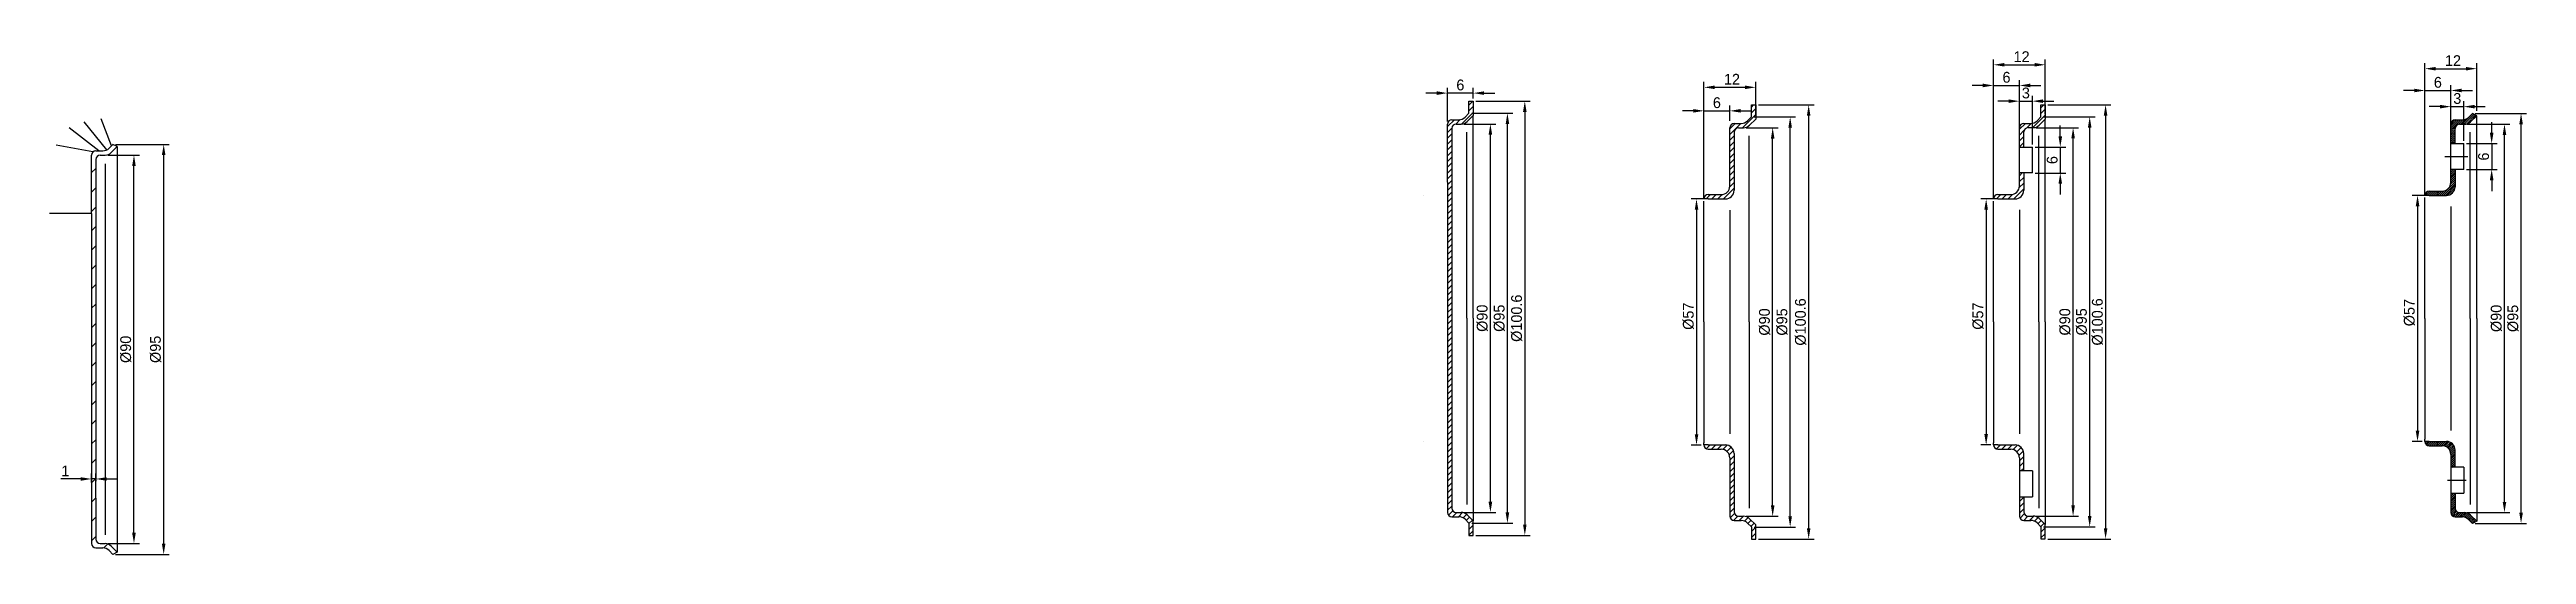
# Model space of a CAD drawing. Header units: millimetres. Extents: x 176 to 1310, y 132 to 271.
# Drawn here: x 735 to 1310, y 154 to 271 of the extents above; entities that cross this region are included whole.
import ezdxf

# ---------------------------------------------------------------- set-up
doc = ezdxf.new("R2010")
doc.units = ezdxf.units.MM
doc.header["$LTSCALE"] = 0.3
doc.linetypes.add('ACAD_ISO04W100', pattern=[30, 24, -3, 0, -3])
for name, color, linetype in [('中心线', 1, 'ACAD_ISO04W100'), ('剖面线', 3, 'Continuous'), ('标注层', 3, 'Continuous')]:
    doc.layers.add(name, color=color, linetype=linetype)
doc.layers.add('细实线', color=7, linetype='Continuous', lineweight=30)
doc.dimstyles.new('ISO-25', dxfattribs={"dimtxt": 2.5, "dimasz": 2.5, "dimexe": 1.25, "dimexo": 0.625, "dimtad": 1, "dimdsep": 46, "dimtxsty": 'Standard', "dimcen": 2.5, "dimadec": 0, "dimazin": 0, "dimtfac": 1, "dimtmove": 0, "dimatfit": 3, "dimfxl": 1, "dimarcsym": 0})

msp = doc.modelspace()

# ---------------------------------------------------------------- blocks, each defined once
blk = doc.blocks.new('*D8')
at = {"layer": 'Defpoints', "color": 0, "ltscale": 0.05, "transparency": 16777216}
for p in [(748.19, 246.18), (754.88, 246.18), (748.19, 156.18)]:
    blk.add_point(p, dxfattribs=at)
at = {"layer": '标注层', "color": 0, "lineweight": -2, "ltscale": 0.05, "transparency": 16777216}
for p, q in [((748.82, 246.18), (756.13, 246.18)), ((754.88, 158.68), (754.88, 243.68)), ((748.82, 156.18), (756.13, 156.18))]:
    blk.add_line(p, q, dxfattribs=at)
at = {"layer": '标注层', "color": 0, "ltscale": 0.05, "transparency": 16777216}
for points in [[(754.46, 243.68), (755.29, 243.68), (754.88, 246.18)], [(754.46, 158.68), (755.29, 158.68), (754.88, 156.18)]]:
    blk.add_solid(points, dxfattribs=at)
at = {"layer": '标注层', "color": 0, "ltscale": 0.05, "transparency": 16777216, "insert": (753, 201.18), "char_height": 2.5, "attachment_point": 5, "rotation": 90}
blk.add_mtext('%%C90', dxfattribs=at)
blk = doc.blocks.new('*D9')
at = {"layer": 'Defpoints', "color": 0, "ltscale": 0.05, "transparency": 16777216}
for p in [(750.01, 248.68), (761.78, 248.68), (750.01, 153.68)]:
    blk.add_point(p, dxfattribs=at)
at = {"layer": '标注层', "color": 0, "lineweight": -2, "ltscale": 0.05, "transparency": 16777216}
for p, q in [((750.63, 248.68), (763.03, 248.68)), ((761.78, 156.18), (761.78, 246.18)), ((750.63, 153.68), (763.03, 153.68))]:
    blk.add_line(p, q, dxfattribs=at)
at = {"layer": '标注层', "color": 0, "ltscale": 0.05, "transparency": 16777216}
for points in [[(761.36, 246.18), (762.19, 246.18), (761.78, 248.68)], [(761.36, 156.18), (762.19, 156.18), (761.78, 153.68)]]:
    blk.add_solid(points, dxfattribs=at)
at = {"layer": '标注层', "color": 0, "ltscale": 0.05, "transparency": 16777216, "insert": (759.9, 201.18), "char_height": 2.5, "attachment_point": 5, "rotation": 90}
blk.add_mtext('%%C95', dxfattribs=at)
blk = doc.blocks.new('*D22')
at = {"layer": 'Defpoints', "color": 0, "transparency": 16777216}
for p in [(745.01, 169.68), (746.01, 171.15), (746.01, 169.68)]:
    blk.add_point(p, dxfattribs=at)
at = {"layer": '标注层', "color": 0, "lineweight": -2, "transparency": 16777216}
for p, q in [((742.51, 171.15), (737.93, 171.15)), ((745.01, 170.3), (745.01, 172.4)), ((746.01, 171.15), (745.01, 171.15)), ((746.01, 170.3), (746.01, 172.4)), ((748.51, 171.15), (751.01, 171.15))]:
    blk.add_line(p, q, dxfattribs=at)
at = {"layer": '标注层', "color": 0, "transparency": 16777216}
for points in [[(742.51, 171.56), (742.51, 170.73), (745.01, 171.15)], [(748.51, 171.56), (748.51, 170.73), (746.01, 171.15)]]:
    blk.add_solid(points, dxfattribs=at)
at = {"layer": '标注层', "color": 0, "transparency": 16777216, "insert": (738.97, 173.02), "char_height": 2.5, "attachment_point": 5}
blk.add_mtext('1', dxfattribs=at)
blk = doc.blocks.new('*D36')
at = {"layer": 'Defpoints', "color": 0, "ltscale": 0.05, "transparency": 16777216}
for p in [(1062.85, 253.39), (1069.63, 253.39), (1062.85, 163.39)]:
    blk.add_point(p, dxfattribs=at)
at = {"layer": '标注层', "color": 0, "lineweight": -2, "ltscale": 0.05, "transparency": 16777216}
for p, q in [((1063.47, 253.39), (1070.88, 253.39)), ((1069.63, 165.89), (1069.63, 250.89)), ((1063.47, 163.39), (1070.88, 163.39))]:
    blk.add_line(p, q, dxfattribs=at)
at = {"layer": '标注层', "color": 0, "ltscale": 0.05, "transparency": 16777216}
for points in [[(1069.21, 250.89), (1070.05, 250.89), (1069.63, 253.39)], [(1069.21, 165.89), (1070.05, 165.89), (1069.63, 163.39)]]:
    blk.add_solid(points, dxfattribs=at)
at = {"layer": '标注层', "color": 0, "ltscale": 0.05, "transparency": 16777216, "insert": (1067.76, 208.39), "char_height": 2.5, "attachment_point": 5, "rotation": 90}
blk.add_mtext('%%C90', dxfattribs=at)
blk = doc.blocks.new('*D37')
at = {"layer": 'Defpoints', "color": 0, "ltscale": 0.05, "transparency": 16777216}
for p in [(1064.66, 255.89), (1073.58, 255.89), (1064.66, 160.89)]:
    blk.add_point(p, dxfattribs=at)
at = {"layer": '标注层', "color": 0, "lineweight": -2, "ltscale": 0.05, "transparency": 16777216}
for p, q in [((1065.29, 255.89), (1074.83, 255.89)), ((1073.58, 163.39), (1073.58, 253.39)), ((1065.29, 160.89), (1074.83, 160.89))]:
    blk.add_line(p, q, dxfattribs=at)
at = {"layer": '标注层', "color": 0, "ltscale": 0.05, "transparency": 16777216}
for points in [[(1073.17, 253.39), (1074, 253.39), (1073.58, 255.89)], [(1073.17, 163.39), (1074, 163.39), (1073.58, 160.89)]]:
    blk.add_solid(points, dxfattribs=at)
at = {"layer": '标注层', "color": 0, "ltscale": 0.05, "transparency": 16777216, "insert": (1071.71, 208.39), "char_height": 2.5, "attachment_point": 5, "rotation": 90}
blk.add_mtext('%%C95', dxfattribs=at)
blk = doc.blocks.new('*D39')
at = {"layer": 'Defpoints', "color": 0, "transparency": 16777216}
for p in [(1059.67, 260.55), (1065.66, 258.69), (1059.67, 253.39)]:
    blk.add_point(p, dxfattribs=at)
at = {"layer": '标注层', "color": 0, "lineweight": -2, "transparency": 16777216}
for p, q in [((1057.17, 260.55), (1054.67, 260.55)), ((1059.67, 254.01), (1059.67, 261.8)), ((1065.66, 260.55), (1059.67, 260.55)), ((1065.66, 259.31), (1065.66, 261.8)), ((1068.16, 260.55), (1070.66, 260.55))]:
    blk.add_line(p, q, dxfattribs=at)
at = {"layer": '标注层', "color": 0, "transparency": 16777216}
for points in [[(1057.17, 260.97), (1057.17, 260.13), (1059.67, 260.55)], [(1068.16, 260.97), (1068.16, 260.13), (1065.66, 260.55)]]:
    blk.add_solid(points, dxfattribs=at)
at = {"layer": '标注层', "color": 0, "transparency": 16777216, "insert": (1062.66, 262.42), "char_height": 2.5, "attachment_point": 5}
blk.add_mtext('6', dxfattribs=at)
blk = doc.blocks.new('*D47')
at = {"layer": 'Defpoints', "color": 0, "transparency": 16777216}
for p in [(1120.19, 236.02), (1117.46, 179.02), (1119.19, 179.02)]:
    blk.add_point(p, dxfattribs=at)
at = {"layer": '标注层', "color": 0, "lineweight": -2, "transparency": 16777216}
for p, q in [((1119.56, 236.02), (1116.21, 236.02)), ((1117.46, 233.52), (1117.46, 181.52)), ((1118.56, 179.02), (1116.21, 179.02))]:
    blk.add_line(p, q, dxfattribs=at)
at = {"layer": '标注层', "color": 0, "transparency": 16777216}
for points in [[(1117.05, 233.52), (1117.88, 233.52), (1117.46, 236.02)], [(1117.05, 181.52), (1117.88, 181.52), (1117.46, 179.02)]]:
    blk.add_solid(points, dxfattribs=at)
at = {"layer": '标注层', "color": 0, "transparency": 16777216, "insert": (1115.59, 208.86), "char_height": 2.5, "attachment_point": 5, "rotation": 90}
blk.add_mtext('%%C57', dxfattribs=at)
blk = doc.blocks.new('*D48')
at = {"layer": 'Defpoints', "color": 0, "transparency": 16777216}
for p in [(1131.19, 261.89), (1131.19, 255.02), (1119.19, 235.52)]:
    blk.add_point(p, dxfattribs=at)
at = {"layer": '标注层', "color": 0, "lineweight": -2, "transparency": 16777216}
for p, q in [((1119.19, 236.15), (1119.19, 263.14)), ((1121.69, 261.89), (1128.69, 261.89)), ((1131.19, 255.65), (1131.19, 263.14))]:
    blk.add_line(p, q, dxfattribs=at)
at = {"layer": '标注层', "color": 0, "transparency": 16777216}
for points in [[(1121.69, 262.3), (1121.69, 261.47), (1119.19, 261.89)], [(1128.69, 262.3), (1128.69, 261.47), (1131.19, 261.89)]]:
    blk.add_solid(points, dxfattribs=at)
at = {"layer": '标注层', "color": 0, "transparency": 16777216, "insert": (1125.69, 263.76), "char_height": 2.5, "attachment_point": 5}
blk.add_mtext('12', dxfattribs=at)
blk = doc.blocks.new('*D49')
at = {"layer": 'Defpoints', "color": 0, "transparency": 16777216}
for p in [(1125.19, 256.44), (1125.19, 253.52), (1119.19, 236.02)]:
    blk.add_point(p, dxfattribs=at)
at = {"layer": '标注层', "color": 0, "lineweight": -2, "transparency": 16777216}
for p, q in [((1116.69, 256.44), (1114.19, 256.44)), ((1119.19, 236.65), (1119.19, 257.69)), ((1119.19, 256.44), (1125.19, 256.44)), ((1125.19, 254.15), (1125.19, 257.69)), ((1127.69, 256.44), (1130.19, 256.44))]:
    blk.add_line(p, q, dxfattribs=at)
at = {"layer": '标注层', "color": 0, "transparency": 16777216}
for points in [[(1116.69, 256.86), (1116.69, 256.03), (1119.19, 256.44)], [(1127.69, 256.86), (1127.69, 256.03), (1125.19, 256.44)]]:
    blk.add_solid(points, dxfattribs=at)
at = {"layer": '标注层', "color": 0, "transparency": 16777216, "insert": (1122.19, 258.32), "char_height": 2.5, "attachment_point": 5}
blk.add_mtext('6', dxfattribs=at)
blk = doc.blocks.new('*D52')
at = {"layer": 'Defpoints', "color": 0, "ltscale": 0.05, "transparency": 16777216}
for p in [(1128.37, 252.52), (1135.13, 252.52), (1128.37, 162.52)]:
    blk.add_point(p, dxfattribs=at)
at = {"layer": '标注层', "color": 0, "lineweight": -2, "ltscale": 0.05, "transparency": 16777216}
for p, q in [((1128.99, 252.52), (1136.38, 252.52)), ((1135.13, 165.02), (1135.13, 250.02)), ((1128.99, 162.52), (1136.38, 162.52))]:
    blk.add_line(p, q, dxfattribs=at)
at = {"layer": '标注层', "color": 0, "ltscale": 0.05, "transparency": 16777216}
for points in [[(1134.72, 250.02), (1135.55, 250.02), (1135.13, 252.52)], [(1134.72, 165.02), (1135.55, 165.02), (1135.13, 162.52)]]:
    blk.add_solid(points, dxfattribs=at)
at = {"layer": '标注层', "color": 0, "ltscale": 0.05, "transparency": 16777216, "insert": (1133.26, 207.52), "char_height": 2.5, "attachment_point": 5, "rotation": 90}
blk.add_mtext('%%C90', dxfattribs=at)
blk = doc.blocks.new('*D53')
at = {"layer": 'Defpoints', "color": 0, "ltscale": 0.05, "transparency": 16777216}
for p in [(1130.19, 255.02), (1139.19, 255.02), (1130.19, 160.02)]:
    blk.add_point(p, dxfattribs=at)
at = {"layer": '标注层', "color": 0, "lineweight": -2, "ltscale": 0.05, "transparency": 16777216}
for p, q in [((1130.81, 255.02), (1140.44, 255.02)), ((1139.19, 162.52), (1139.19, 252.52)), ((1130.81, 160.02), (1140.44, 160.02))]:
    blk.add_line(p, q, dxfattribs=at)
at = {"layer": '标注层', "color": 0, "ltscale": 0.05, "transparency": 16777216}
for points in [[(1138.77, 252.52), (1139.61, 252.52), (1139.19, 255.02)], [(1138.77, 162.52), (1139.61, 162.52), (1139.19, 160.02)]]:
    blk.add_solid(points, dxfattribs=at)
at = {"layer": '标注层', "color": 0, "ltscale": 0.05, "transparency": 16777216, "insert": (1137.32, 207.52), "char_height": 2.5, "attachment_point": 5, "rotation": 90}
blk.add_mtext('%%C95', dxfattribs=at)
blk = doc.blocks.new('*D62')
at = {"layer": 'Defpoints', "color": 0, "transparency": 16777216}
for p in [(1187.39, 236.04), (1184.67, 179.04), (1186.39, 179.04)]:
    blk.add_point(p, dxfattribs=at)
at = {"layer": '标注层', "color": 0, "lineweight": -2, "transparency": 16777216}
for p, q in [((1186.77, 236.04), (1183.42, 236.04)), ((1184.67, 233.54), (1184.67, 181.54)), ((1185.77, 179.04), (1183.42, 179.04))]:
    blk.add_line(p, q, dxfattribs=at)
at = {"layer": '标注层', "color": 0, "transparency": 16777216}
for points in [[(1184.25, 233.54), (1185.08, 233.54), (1184.67, 236.04)], [(1184.25, 181.54), (1185.08, 181.54), (1184.67, 179.04)]]:
    blk.add_solid(points, dxfattribs=at)
at = {"layer": '标注层', "color": 0, "transparency": 16777216, "insert": (1182.79, 208.88), "char_height": 2.5, "attachment_point": 5, "rotation": 90}
blk.add_mtext('%%C57', dxfattribs=at)
blk = doc.blocks.new('*D63')
at = {"layer": 'Defpoints', "color": 0, "transparency": 16777216}
for p in [(1198.39, 267.11), (1198.39, 255.04), (1186.39, 235.54)]:
    blk.add_point(p, dxfattribs=at)
at = {"layer": '标注层', "color": 0, "lineweight": -2, "transparency": 16777216}
for p, q in [((1186.39, 236.17), (1186.39, 268.36)), ((1188.89, 267.11), (1195.89, 267.11)), ((1198.39, 255.67), (1198.39, 268.36))]:
    blk.add_line(p, q, dxfattribs=at)
at = {"layer": '标注层', "color": 0, "transparency": 16777216}
for points in [[(1188.89, 267.53), (1188.89, 266.7), (1186.39, 267.11)], [(1195.89, 267.53), (1195.89, 266.7), (1198.39, 267.11)]]:
    blk.add_solid(points, dxfattribs=at)
at = {"layer": '标注层', "color": 0, "transparency": 16777216, "insert": (1192.89, 268.99), "char_height": 2.5, "attachment_point": 5}
blk.add_mtext('12', dxfattribs=at)
blk = doc.blocks.new('*D64')
at = {"layer": 'Defpoints', "color": 0, "transparency": 16777216}
for p in [(1192.39, 262.32), (1192.39, 253.54), (1186.39, 236.04)]:
    blk.add_point(p, dxfattribs=at)
at = {"layer": '标注层', "color": 0, "lineweight": -2, "transparency": 16777216}
for p, q in [((1183.89, 262.32), (1181.39, 262.32)), ((1186.39, 236.67), (1186.39, 263.57)), ((1186.39, 262.32), (1192.39, 262.32)), ((1192.39, 254.17), (1192.39, 263.57)), ((1194.89, 262.32), (1197.39, 262.32))]:
    blk.add_line(p, q, dxfattribs=at)
at = {"layer": '标注层', "color": 0, "transparency": 16777216}
for points in [[(1183.89, 262.74), (1183.89, 261.91), (1186.39, 262.32)], [(1194.89, 262.74), (1194.89, 261.91), (1192.39, 262.32)]]:
    blk.add_solid(points, dxfattribs=at)
at = {"layer": '标注层', "color": 0, "transparency": 16777216, "insert": (1189.39, 264.2), "char_height": 2.5, "attachment_point": 5}
blk.add_mtext('6', dxfattribs=at)
blk = doc.blocks.new('*D65')
at = {"layer": 'Defpoints', "color": 0, "ltscale": 0.05, "transparency": 16777216}
for p in [(1195.39, 258.68), (1192.39, 248.04), (1195.39, 248.04)]:
    blk.add_point(p, dxfattribs=at)
at = {"layer": '标注层', "color": 0, "lineweight": -2, "ltscale": 0.05, "transparency": 16777216}
for p, q in [((1189.89, 258.68), (1187.39, 258.68)), ((1192.39, 248.67), (1192.39, 259.93)), ((1192.39, 258.68), (1195.39, 258.68)), ((1195.39, 248.67), (1195.39, 259.93)), ((1197.89, 258.68), (1200.39, 258.68))]:
    blk.add_line(p, q, dxfattribs=at)
at = {"layer": '标注层', "color": 0, "ltscale": 0.05, "transparency": 16777216}
for points in [[(1189.89, 259.1), (1189.89, 258.27), (1192.39, 258.68)], [(1197.89, 259.1), (1197.89, 258.27), (1195.39, 258.68)]]:
    blk.add_solid(points, dxfattribs=at)
at = {"layer": '标注层', "color": 0, "ltscale": 0.05, "transparency": 16777216, "insert": (1193.89, 260.56), "char_height": 2.5, "attachment_point": 5}
blk.add_mtext('3', dxfattribs=at)
blk = doc.blocks.new('*D66')
at = {"layer": 'Defpoints', "color": 0, "ltscale": 0.05, "transparency": 16777216}
for p in [(1195.39, 248.04), (1195.39, 242.04), (1201.87, 242.04)]:
    blk.add_point(p, dxfattribs=at)
at = {"layer": '标注层', "color": 0, "lineweight": -2, "ltscale": 0.05, "transparency": 16777216}
for p, q in [((1201.87, 250.54), (1201.87, 253.04)), ((1196.02, 248.04), (1203.12, 248.04)), ((1201.87, 248.04), (1201.87, 242.04)), ((1196.02, 242.04), (1203.12, 242.04)), ((1201.87, 239.54), (1201.87, 237.04))]:
    blk.add_line(p, q, dxfattribs=at)
at = {"layer": '标注层', "color": 0, "ltscale": 0.05, "transparency": 16777216}
for points in [[(1201.45, 250.54), (1202.29, 250.54), (1201.87, 248.04)], [(1201.45, 239.54), (1202.29, 239.54), (1201.87, 242.04)]]:
    blk.add_solid(points, dxfattribs=at)
at = {"layer": '标注层', "color": 0, "ltscale": 0.05, "transparency": 16777216, "insert": (1200, 245.04), "char_height": 2.5, "attachment_point": 5, "rotation": 90}
blk.add_mtext('6', dxfattribs=at)
blk = doc.blocks.new('*D67')
at = {"layer": 'Defpoints', "color": 0, "ltscale": 0.05, "transparency": 16777216}
for p in [(1195.57, 252.54), (1204.84, 252.54), (1195.57, 162.54)]:
    blk.add_point(p, dxfattribs=at)
at = {"layer": '标注层', "color": 0, "lineweight": -2, "ltscale": 0.05, "transparency": 16777216}
for p, q in [((1196.2, 252.54), (1206.09, 252.54)), ((1204.84, 165.04), (1204.84, 250.04)), ((1196.2, 162.54), (1206.09, 162.54))]:
    blk.add_line(p, q, dxfattribs=at)
at = {"layer": '标注层', "color": 0, "ltscale": 0.05, "transparency": 16777216}
for points in [[(1204.43, 250.04), (1205.26, 250.04), (1204.84, 252.54)], [(1204.43, 165.04), (1205.26, 165.04), (1204.84, 162.54)]]:
    blk.add_solid(points, dxfattribs=at)
at = {"layer": '标注层', "color": 0, "ltscale": 0.05, "transparency": 16777216, "insert": (1202.97, 207.54), "char_height": 2.5, "attachment_point": 5, "rotation": 90}
blk.add_mtext('%%C90', dxfattribs=at)
blk = doc.blocks.new('*D68')
at = {"layer": 'Defpoints', "color": 0, "ltscale": 0.05, "transparency": 16777216}
for p in [(1197.39, 255.04), (1208.69, 255.04), (1197.39, 160.04)]:
    blk.add_point(p, dxfattribs=at)
at = {"layer": '标注层', "color": 0, "lineweight": -2, "ltscale": 0.05, "transparency": 16777216}
for p, q in [((1198.01, 255.04), (1209.94, 255.04)), ((1208.69, 162.54), (1208.69, 252.54)), ((1198.01, 160.04), (1209.94, 160.04))]:
    blk.add_line(p, q, dxfattribs=at)
at = {"layer": '标注层', "color": 0, "ltscale": 0.05, "transparency": 16777216}
for points in [[(1208.28, 252.54), (1209.11, 252.54), (1208.69, 255.04)], [(1208.28, 162.54), (1209.11, 162.54), (1208.69, 160.04)]]:
    blk.add_solid(points, dxfattribs=at)
at = {"layer": '标注层', "color": 0, "ltscale": 0.05, "transparency": 16777216, "insert": (1206.82, 207.54), "char_height": 2.5, "attachment_point": 5, "rotation": 90}
blk.add_mtext('%%C95', dxfattribs=at)
blk = doc.blocks.new('*D77')
at = {"layer": 'Defpoints', "color": 0, "transparency": 16777216}
for p in [(1287.49, 236.85), (1284.77, 179.85), (1286.49, 179.85)]:
    blk.add_point(p, dxfattribs=at)
at = {"layer": '标注层', "color": 0, "lineweight": -2, "transparency": 16777216}
for p, q in [((1286.87, 236.85), (1283.52, 236.85)), ((1284.77, 234.35), (1284.77, 182.35)), ((1285.87, 179.85), (1283.52, 179.85))]:
    blk.add_line(p, q, dxfattribs=at)
at = {"layer": '标注层', "color": 0, "transparency": 16777216}
for points in [[(1284.35, 234.35), (1285.19, 234.35), (1284.77, 236.85)], [(1284.35, 182.35), (1285.19, 182.35), (1284.77, 179.85)]]:
    blk.add_solid(points, dxfattribs=at)
at = {"layer": '标注层', "color": 0, "transparency": 16777216, "insert": (1282.89, 209.69), "char_height": 2.5, "attachment_point": 5, "rotation": 90}
blk.add_mtext('%%C57', dxfattribs=at)
blk = doc.blocks.new('*D78')
at = {"layer": 'Defpoints', "color": 0, "transparency": 16777216}
for p in [(1298.49, 266.21), (1298.49, 255.85), (1286.49, 236.35)]:
    blk.add_point(p, dxfattribs=at)
at = {"layer": '标注层', "color": 0, "lineweight": -2, "transparency": 16777216}
for p, q in [((1286.49, 236.97), (1286.49, 267.46)), ((1288.99, 266.21), (1295.99, 266.21)), ((1298.49, 256.47), (1298.49, 267.46))]:
    blk.add_line(p, q, dxfattribs=at)
at = {"layer": '标注层', "color": 0, "transparency": 16777216}
for points in [[(1288.99, 266.62), (1288.99, 265.79), (1286.49, 266.21)], [(1295.99, 266.62), (1295.99, 265.79), (1298.49, 266.21)]]:
    blk.add_solid(points, dxfattribs=at)
at = {"layer": '标注层', "color": 0, "transparency": 16777216, "insert": (1292.99, 268.08), "char_height": 2.5, "attachment_point": 5}
blk.add_mtext('12', dxfattribs=at)
blk = doc.blocks.new('*D79')
at = {"layer": 'Defpoints', "color": 0, "transparency": 16777216}
for p in [(1292.49, 261.16), (1292.49, 254.35), (1286.49, 236.85)]:
    blk.add_point(p, dxfattribs=at)
at = {"layer": '标注层', "color": 0, "lineweight": -2, "transparency": 16777216}
for p, q in [((1283.99, 261.16), (1281.49, 261.16)), ((1286.49, 237.47), (1286.49, 262.41)), ((1286.49, 261.16), (1292.49, 261.16)), ((1292.49, 254.97), (1292.49, 262.41)), ((1294.99, 261.16), (1297.49, 261.16))]:
    blk.add_line(p, q, dxfattribs=at)
at = {"layer": '标注层', "color": 0, "transparency": 16777216}
for points in [[(1283.99, 261.57), (1283.99, 260.74), (1286.49, 261.16)], [(1294.99, 261.57), (1294.99, 260.74), (1292.49, 261.16)]]:
    blk.add_solid(points, dxfattribs=at)
at = {"layer": '标注层', "color": 0, "transparency": 16777216, "insert": (1289.49, 263.03), "char_height": 2.5, "attachment_point": 5}
blk.add_mtext('6', dxfattribs=at)
blk = doc.blocks.new('*D80')
at = {"layer": 'Defpoints', "color": 0, "ltscale": 0.05, "transparency": 16777216}
for p in [(1295.49, 257.41), (1292.49, 248.85), (1295.49, 248.85)]:
    blk.add_point(p, dxfattribs=at)
at = {"layer": '标注层', "color": 0, "lineweight": -2, "ltscale": 0.05, "transparency": 16777216}
for p, q in [((1292.49, 249.47), (1292.49, 258.66)), ((1295.49, 249.47), (1295.49, 258.66)), ((1289.99, 257.41), (1287.49, 257.41)), ((1292.49, 257.41), (1295.49, 257.41)), ((1297.99, 257.41), (1300.49, 257.41))]:
    blk.add_line(p, q, dxfattribs=at)
at = {"layer": '标注层', "color": 0, "ltscale": 0.05, "transparency": 16777216}
for points in [[(1289.99, 257.83), (1289.99, 257), (1292.49, 257.41)], [(1297.99, 257.83), (1297.99, 257), (1295.49, 257.41)]]:
    blk.add_solid(points, dxfattribs=at)
at = {"layer": '标注层', "color": 0, "ltscale": 0.05, "transparency": 16777216, "insert": (1293.99, 259.29), "char_height": 2.5, "attachment_point": 5}
blk.add_mtext('3', dxfattribs=at)
blk = doc.blocks.new('*D81')
at = {"layer": 'Defpoints', "color": 0, "ltscale": 0.05, "transparency": 16777216}
for p in [(1295.49, 248.85), (1295.49, 242.85), (1301.97, 242.85)]:
    blk.add_point(p, dxfattribs=at)
at = {"layer": '标注层', "color": 0, "lineweight": -2, "ltscale": 0.05, "transparency": 16777216}
for p, q in [((1301.97, 251.35), (1301.97, 253.85)), ((1296.12, 248.85), (1303.22, 248.85)), ((1301.97, 248.85), (1301.97, 242.85)), ((1296.12, 242.85), (1303.22, 242.85)), ((1301.97, 240.35), (1301.97, 237.85))]:
    blk.add_line(p, q, dxfattribs=at)
at = {"layer": '标注层', "color": 0, "ltscale": 0.05, "transparency": 16777216}
for points in [[(1301.55, 251.35), (1302.39, 251.35), (1301.97, 248.85)], [(1301.55, 240.35), (1302.39, 240.35), (1301.97, 242.85)]]:
    blk.add_solid(points, dxfattribs=at)
at = {"layer": '标注层', "color": 0, "ltscale": 0.05, "transparency": 16777216, "insert": (1300.1, 245.85), "char_height": 2.5, "attachment_point": 5, "rotation": 90}
blk.add_mtext('6', dxfattribs=at)
blk = doc.blocks.new('*D82')
at = {"layer": 'Defpoints', "color": 0, "ltscale": 0.05, "transparency": 16777216}
for p in [(1295.67, 253.35), (1304.94, 253.35), (1295.67, 163.35)]:
    blk.add_point(p, dxfattribs=at)
at = {"layer": '标注层', "color": 0, "lineweight": -2, "ltscale": 0.05, "transparency": 16777216}
for p, q in [((1296.3, 253.35), (1306.19, 253.35)), ((1304.94, 165.85), (1304.94, 250.85)), ((1296.3, 163.35), (1306.19, 163.35))]:
    blk.add_line(p, q, dxfattribs=at)
at = {"layer": '标注层', "color": 0, "ltscale": 0.05, "transparency": 16777216}
for points in [[(1304.53, 250.85), (1305.36, 250.85), (1304.94, 253.35)], [(1304.53, 165.85), (1305.36, 165.85), (1304.94, 163.35)]]:
    blk.add_solid(points, dxfattribs=at)
at = {"layer": '标注层', "color": 0, "ltscale": 0.05, "transparency": 16777216, "insert": (1303.07, 208.35), "char_height": 2.5, "attachment_point": 5, "rotation": 90}
blk.add_mtext('%%C90', dxfattribs=at)
blk = doc.blocks.new('*D83')
at = {"layer": 'Defpoints', "color": 0, "ltscale": 0.05, "transparency": 16777216}
for p in [(1297.49, 255.85), (1308.79, 255.85), (1297.49, 160.85)]:
    blk.add_point(p, dxfattribs=at)
at = {"layer": '标注层', "color": 0, "lineweight": -2, "ltscale": 0.05, "transparency": 16777216}
for p, q in [((1298.11, 255.85), (1310.04, 255.85)), ((1308.79, 163.35), (1308.79, 253.35)), ((1298.11, 160.85), (1310.04, 160.85))]:
    blk.add_line(p, q, dxfattribs=at)
at = {"layer": '标注层', "color": 0, "ltscale": 0.05, "transparency": 16777216}
for points in [[(1308.38, 253.35), (1309.21, 253.35), (1308.79, 255.85)], [(1308.38, 163.35), (1309.21, 163.35), (1308.79, 160.85)]]:
    blk.add_solid(points, dxfattribs=at)
at = {"layer": '标注层', "color": 0, "ltscale": 0.05, "transparency": 16777216, "insert": (1306.92, 208.35), "char_height": 2.5, "attachment_point": 5, "rotation": 90}
blk.add_mtext('%%C95', dxfattribs=at)
blk = doc.blocks.new('*D85')
at = {"layer": 'Defpoints', "color": 0, "transparency": 16777216}
for p in [(1065.66, 258.69), (1065.66, 158.09), (1077.62, 158.09)]:
    blk.add_point(p, dxfattribs=at)
at = {"layer": '标注层', "color": 0, "lineweight": -2, "transparency": 16777216}
for p, q in [((1066.29, 258.69), (1078.87, 258.69)), ((1077.62, 256.19), (1077.62, 160.59)), ((1066.29, 158.09), (1078.87, 158.09))]:
    blk.add_line(p, q, dxfattribs=at)
at = {"layer": '标注层', "color": 0, "transparency": 16777216}
for points in [[(1077.2, 256.19), (1078.03, 256.19), (1077.62, 258.69)], [(1077.2, 160.59), (1078.03, 160.59), (1077.62, 158.09)]]:
    blk.add_solid(points, dxfattribs=at)
at = {"layer": '标注层', "color": 0, "transparency": 16777216, "insert": (1075.74, 208.39), "char_height": 2.5, "attachment_point": 5, "rotation": 90}
blk.add_mtext('%%C100.6', dxfattribs=at)
blk = doc.blocks.new('*D86')
at = {"layer": 'Defpoints', "color": 0, "transparency": 16777216}
for p in [(1131.19, 257.82), (1131.19, 157.22), (1143.48, 157.22)]:
    blk.add_point(p, dxfattribs=at)
at = {"layer": '标注层', "color": 0, "lineweight": -2, "transparency": 16777216}
for p, q in [((1131.81, 257.82), (1144.73, 257.82)), ((1143.48, 255.32), (1143.48, 159.72)), ((1131.81, 157.22), (1144.73, 157.22))]:
    blk.add_line(p, q, dxfattribs=at)
at = {"layer": '标注层', "color": 0, "transparency": 16777216}
for points in [[(1143.07, 255.32), (1143.9, 255.32), (1143.48, 257.82)], [(1143.07, 159.72), (1143.9, 159.72), (1143.48, 157.22)]]:
    blk.add_solid(points, dxfattribs=at)
at = {"layer": '标注层', "color": 0, "transparency": 16777216, "insert": (1141.61, 207.52), "char_height": 2.5, "attachment_point": 5, "rotation": 90}
blk.add_mtext('%%C100.6', dxfattribs=at)
blk = doc.blocks.new('*D87')
at = {"layer": 'Defpoints', "color": 0, "transparency": 16777216}
for p in [(1198.39, 257.84), (1198.39, 157.24), (1212.38, 157.24)]:
    blk.add_point(p, dxfattribs=at)
at = {"layer": '标注层', "color": 0, "lineweight": -2, "transparency": 16777216}
for p, q in [((1199.01, 257.84), (1213.63, 257.84)), ((1212.38, 255.34), (1212.38, 159.74)), ((1199.01, 157.24), (1213.63, 157.24))]:
    blk.add_line(p, q, dxfattribs=at)
at = {"layer": '标注层', "color": 0, "transparency": 16777216}
for points in [[(1211.97, 255.34), (1212.8, 255.34), (1212.38, 257.84)], [(1211.97, 159.74), (1212.8, 159.74), (1212.38, 157.24)]]:
    blk.add_solid(points, dxfattribs=at)
at = {"layer": '标注层', "color": 0, "transparency": 16777216, "insert": (1210.51, 207.54), "char_height": 2.5, "attachment_point": 5, "rotation": 90}
blk.add_mtext('%%C100.6', dxfattribs=at)

# ---------------------------------------------------------------- dimensions: what is measured, and where the dimension line sits
at = {"layer": '标注层'}
for base, p1, p2, picture, middle in [((1198.391, 267.112), (1186.391, 235.544), (1198.391, 255.044), '*D63', (1192.891, 267.112)), ((1131.188, 261.886), (1119.188, 235.525), (1131.188, 255.025), '*D48', (1125.688, 261.886)), ((1192.391, 262.323), (1186.391, 236.044), (1192.391, 253.544), '*D64', (1189.391, 262.323)), ((1292.492, 261.156), (1286.492, 236.848), (1292.492, 254.348), '*D79', (1289.492, 261.156)), ((1298.492, 266.206), (1286.492, 236.348), (1298.492, 255.848), '*D78', (1292.992, 266.206)), ((1125.188, 256.444), (1119.188, 236.025), (1125.188, 253.525), '*D49', (1122.188, 256.444)), ((746.012, 171.148), (745.012, 169.677), (746.012, 169.677), '*D22', (738.97, 171.148))]:
    dim = msp.add_linear_dim(base=base, p1=p1, p2=p2, dimstyle='ISO-25', dxfattribs=at)
    dim.commit()
    dim.dimension.update_dxf_attribs({"geometry": picture, "text_midpoint": middle, "dimtype": 160})
dim = msp.add_linear_dim(base=(1059.666, 260.55), p1=(1065.663, 258.687), p2=(1059.666, 253.387), dimstyle='ISO-25', dxfattribs=at)
dim.commit()
dim.dimension.update_dxf_attribs({"geometry": '*D39', "text_midpoint": (1062.664, 262.425)})
for base, p1, p2, picture, middle in [((1077.618, 158.087), (1065.663, 258.687), (1065.664, 158.087), '*D85', (1075.743, 208.387)), ((1143.482, 157.225), (1131.186, 257.825), (1131.186, 157.225), '*D86', (1141.607, 207.525))]:
    dim = msp.add_linear_dim(base=base, p1=p1, p2=p2, angle=90, text='%%C<>', dimstyle='ISO-25', dxfattribs=at)
    dim.commit()
    dim.dimension.update_dxf_attribs({"geometry": picture, "text_midpoint": middle})
at = {"layer": '标注层', "ltscale": 0.05}
dim = msp.add_linear_dim(base=(1195.391, 258.683), p1=(1192.391, 248.044), p2=(1195.391, 248.044), dimstyle='ISO-25', dxfattribs=at)
dim.commit()
dim.dimension.update_dxf_attribs({"geometry": '*D65', "text_midpoint": (1193.891, 258.683), "dimtype": 160})
dim = msp.add_linear_dim(base=(1295.492, 257.414), p1=(1292.492, 248.848), p2=(1295.492, 248.848), dimstyle='ISO-25', dxfattribs=at)
dim.commit()
dim.dimension.update_dxf_attribs({"geometry": '*D80', "text_midpoint": (1293.992, 259.289)})
for base, p1, p2, text, picture, middle in [((1069.631, 253.387), (1062.846, 163.387), (1062.846, 253.387), '%%C<>', '*D36', (1069.631, 208.387)), ((1073.584, 255.887), (1064.664, 160.887), (1064.664, 255.887), '%%C95', '*D37', (1073.584, 208.387)), ((1139.191, 255.025), (1130.186, 160.025), (1130.186, 255.025), '%%C95', '*D53', (1139.191, 207.525)), ((761.776, 248.677), (750.01, 153.677), (750.01, 248.677), '%%C95', '*D9', (761.776, 201.177)), ((1135.132, 252.525), (1128.368, 162.525), (1128.368, 252.525), '%%C<>', '*D52', (1135.132, 207.525)), ((754.875, 246.177), (748.192, 156.177), (748.192, 246.177), '%%C<>', '*D8', (754.875, 201.177))]:
    dim = msp.add_linear_dim(base=base, p1=p1, p2=p2, angle=90, text=text, dimstyle='ISO-25', dxfattribs=at)
    dim.commit()
    dim.dimension.update_dxf_attribs({"geometry": picture, "text_midpoint": middle, "dimtype": 160})
for base, p1, p2, picture, middle in [((1201.87, 242.044), (1195.391, 248.044), (1195.391, 242.044), '*D66', (1199.995, 245.044)), ((1301.971, 242.848), (1295.492, 248.848), (1295.492, 242.848), '*D81', (1300.096, 245.848))]:
    dim = msp.add_linear_dim(base=base, p1=p1, p2=p2, angle=90, dimstyle='ISO-25', dxfattribs=at)
    dim.commit()
    dim.dimension.update_dxf_attribs({"geometry": picture, "text_midpoint": middle})
for base, p1, p2, text, picture, middle in [((1208.693, 255.044), (1197.389, 160.044), (1197.389, 255.044), '%%C95', '*D68', (1206.818, 207.544)), ((1304.945, 253.348), (1295.672, 163.348), (1295.672, 253.348), '%%C<>', '*D82', (1303.07, 208.348)), ((1308.793, 255.848), (1297.49, 160.848), (1297.49, 255.848), '%%C95', '*D83', (1306.918, 208.348)), ((1204.844, 252.544), (1195.572, 162.544), (1195.572, 252.544), '%%C<>', '*D67', (1202.969, 207.544))]:
    dim = msp.add_linear_dim(base=base, p1=p1, p2=p2, angle=90, text=text, dimstyle='ISO-25', dxfattribs=at)
    dim.commit()
    dim.dimension.update_dxf_attribs({"geometry": picture, "text_midpoint": middle})
at = {"layer": '标注层'}
for base, p1, p2, text, picture, middle in [((1212.382, 157.244), (1198.389, 257.844), (1198.389, 157.244), '%%C<>', '*D87', (1212.382, 207.544)), ((1117.465, 179.025), (1120.188, 236.025), (1119.188, 179.025), '%%C<>', '*D47', (1117.465, 208.863)), ((1184.668, 179.044), (1187.391, 236.044), (1186.391, 179.044), '%%C57', '*D62', (1184.668, 208.882)), ((1284.769, 179.848), (1287.492, 236.848), (1286.492, 179.848), '%%C<>', '*D77', (1284.769, 209.686))]:
    dim = msp.add_linear_dim(base=base, p1=p1, p2=p2, angle=90, text=text, dimstyle='ISO-25', dxfattribs=at)
    dim.commit()
    dim.dimension.update_dxf_attribs({"geometry": picture, "text_midpoint": middle, "dimtype": 160})

# ---------------------------------------------------------------- hatches: boundary and pattern name
at = {"layer": '剖面线'}
h = msp.add_hatch(dxfattribs=at)
h.set_pattern_fill('ANSI31', color=256, scale=0.3)
h.paths.add_polyline_path([(1061.666, 253.387), (1062.846, 253.387, 0.1969507), (1064.25, 253.962), (1065.666, 255.357), (1065.663, 258.687), (1064.664, 258.687), (1064.664, 255.887), (1063.752, 254.973, -0.1990802), (1062.336, 254.387), (1060.666, 254.387, 0.4142136), (1059.666, 253.387), (1059.666, 248.887), (1059.666, 239.887), (1059.666, 176.887), (1059.666, 167.887), (1059.666, 163.387, 0.4142136), (1060.666, 162.387), (1062.336, 162.387, -0.1990802), (1063.752, 161.8), (1064.664, 160.887), (1064.664, 158.087), (1065.664, 158.087), (1065.666, 161.417), (1064.25, 162.811, 0.1969507), (1062.846, 163.387), (1061.666, 163.387, -0.4142136), (1060.666, 164.387), (1060.666, 252.387, -0.4142136)])
h = msp.add_hatch(dxfattribs=at)
h.set_pattern_fill('ANSI31', color=256, scale=0.3)
h.paths.add_polyline_path([(1126.188, 238.025), (1126.188, 251.525, -0.4142136), (1127.188, 252.525), (1128.368, 252.525, 0.1969507), (1129.772, 253.1), (1131.186, 254.493), (1131.186, 257.825), (1130.186, 257.825), (1130.186, 255.025), (1129.274, 254.111, -0.1990802), (1127.859, 253.525), (1126.188, 253.525, 0.4142136), (1125.188, 252.525), (1125.188, 248.025), (1125.188, 239.025, -0.4142136), (1123.188, 237.025), (1120.188, 237.025, 0.4142136), (1119.188, 236.025), (1120.188, 236.025), (1124.188, 236.025, 0.4142136)])
h.paths.add_polyline_path([(1126.188, 177.025, 0.4142136), (1124.188, 179.025), (1120.188, 179.025), (1119.188, 179.025, 0.4142136), (1120.188, 178.025), (1123.188, 178.025, -0.4142136), (1125.188, 176.025), (1125.188, 167.025), (1125.188, 162.525, 0.4142136), (1126.188, 161.525), (1127.859, 161.525, -0.1990802), (1129.274, 160.938), (1130.186, 160.025), (1130.186, 157.225), (1131.186, 157.225), (1131.186, 160.557), (1129.772, 161.95, 0.1969507), (1128.368, 162.525), (1127.188, 162.525, -0.4142136), (1126.188, 163.525)])
h.paths.add_polyline_path([(1193.391, 238.044), (1193.391, 242.044), (1192.391, 242.044), (1192.391, 239.044, -0.4142136), (1190.391, 237.044), (1187.391, 237.044, 0.4142136), (1186.391, 236.044), (1187.391, 236.044), (1191.391, 236.044, 0.4142136)])
h.paths.add_polyline_path([(1195.572, 252.544, 0.1969507), (1196.975, 253.119), (1198.391, 254.514), (1198.389, 257.844), (1197.389, 257.844), (1197.389, 255.044), (1196.477, 254.131, -0.1990802), (1195.062, 253.544), (1193.391, 253.544, 0.4142136), (1192.391, 252.544), (1192.391, 248.044), (1193.391, 248.044), (1193.391, 251.544, -0.4142136), (1194.391, 252.544)])
h.paths.add_polyline_path([(1193.391, 177.044, 0.4142136), (1191.391, 179.044), (1187.391, 179.044), (1186.391, 179.044, 0.4142136), (1187.391, 178.044), (1190.391, 178.044, -0.4142136), (1192.391, 176.044), (1192.391, 173.044), (1193.391, 173.044)])
h.paths.add_polyline_path([(1193.391, 167.044), (1192.391, 167.044), (1192.391, 162.544, 0.4142136), (1193.391, 161.544), (1195.062, 161.544, -0.1990802), (1196.477, 160.957), (1197.389, 160.044), (1197.389, 157.244), (1198.389, 157.244), (1198.391, 160.574), (1196.975, 161.969, 0.1969507), (1195.572, 162.544), (1194.391, 162.544, -0.4142136), (1193.391, 163.544)])
at = {"layer": '剖面线', "ltscale": 0.05}
h = msp.add_hatch(dxfattribs=at)
h.set_pattern_fill('ANSI31', color=256, scale=0.1)
h.set_pattern_definition([(45, (-1505.98524, -1488.11648), (-0.224506403, 0.224506403), [])])
h.paths.add_polyline_path([(1293.492, 238.848), (1293.492, 242.848), (1292.492, 242.848), (1292.492, 239.848, -0.4142136), (1290.492, 237.848), (1287.492, 237.848, 0.4142136), (1286.492, 236.848), (1287.492, 236.848), (1291.492, 236.848, 0.4142136)])
h.paths.add_polyline_path([(1297.076, 253.923), (1298.492, 255.318), (1297.49, 255.848), (1296.578, 254.935, -0.1990802), (1295.163, 254.348), (1293.492, 254.348, 0.4142136), (1292.492, 253.348), (1292.492, 248.848), (1293.492, 248.848), (1293.492, 252.348, -0.4142136), (1294.492, 253.348), (1295.672, 253.348, 0.1969507)])
h.paths.add_polyline_path([(1293.492, 177.848, 0.4142136), (1291.492, 179.848), (1287.492, 179.848), (1286.492, 179.848, 0.4142136), (1287.492, 178.848), (1290.492, 178.848, -0.4142136), (1292.492, 176.848), (1292.492, 173.848), (1293.492, 173.848)])
h.paths.add_polyline_path([(1293.492, 167.848), (1292.492, 167.848), (1292.492, 163.348, 0.4142136), (1293.492, 162.348), (1295.163, 162.348, -0.1990802), (1296.578, 161.761), (1297.49, 160.848), (1298.492, 161.378), (1297.076, 162.773, 0.1969507), (1295.672, 163.348), (1294.492, 163.348, -0.4142136), (1293.492, 164.348)])
at = {"layer": '剖面线'}
h = msp.add_hatch(dxfattribs=at)
h.set_pattern_fill('ANSI31', color=256)
h.paths.add_polyline_path([(746.012, 231.677), (746.012, 235.677), (746.012, 241.677), (746.012, 245.177, -0.4142136), (747.012, 246.177), (748.192, 246.177, 0.1969507), (749.595, 246.752), (751.012, 248.147), (750.01, 248.677), (749.098, 247.764, -0.1990802), (747.682, 247.177), (746.012, 247.177, 0.4142136), (745.012, 246.177), (745.012, 241.677), (745.012, 232.677), (745.012, 169.677), (745.012, 160.677), (745.012, 156.177, 0.4142136), (746.012, 155.177), (747.682, 155.177, -0.1990802), (749.098, 154.591), (750.01, 153.677), (751.012, 154.207), (749.595, 155.602, 0.1969507), (748.192, 156.177), (747.012, 156.177, -0.4142136), (746.012, 157.177), (746.012, 160.677), (746.012, 166.677), (746.012, 170.677)])

# ---------------------------------------------------------------- linework, layer by layer
at = {"layer": '中心线'}
for p, q in [((1291.065, 245.848), (1296.439, 245.848)), ((1291.065, 245.848), (1296.439, 245.848)), ((1291.728, 170.848), (1296.016, 170.848))]:
    msp.add_line(p, q, dxfattribs=at)
at = {"layer": '标注层'}
for p, q in [((748.619, 247.41), (743.337, 253.87)), ((749.679, 248.346), (747.285, 254.618)), ((745.329, 246.908), (736.803, 248.496)), ((746.73, 247.177), (739.846, 252.532)), ((745.012, 232.677), (735.289, 232.677))]:
    msp.add_line(p, q, dxfattribs=at)
at = {"layer": '细实线'}
for p, q in [((1064.663, 258.687), (1065.663, 258.687)), ((1064.664, 255.887), (1064.664, 258.687)), ((1065.663, 258.687), (1065.666, 255.357)), ((1130.186, 255.025), (1130.186, 257.825)), ((1130.186, 257.825), (1131.186, 257.825)), ((1131.186, 257.825), (1131.186, 254.493)), ((1197.389, 255.044), (1197.389, 257.844)), ((1197.389, 257.844), (1198.389, 257.844)), ((1198.389, 257.844), (1198.391, 254.514)), ((751.012, 248.147), (751.012, 154.207)), ((1060.666, 252.387), (1060.666, 164.387)), ((1064.166, 208.387), (1064.166, 251.511)), ((1126.188, 251.525), (1126.188, 238.025)), ((1129.688, 207.525), (1129.688, 250.649)), ((1192.391, 248.044), (1195.391, 248.044)), ((1196.891, 207.544), (1196.891, 250.668)), ((1292.492, 248.848), (1295.492, 248.848)), ((1296.992, 208.348), (1296.992, 251.472)), ((746.012, 245.177), (746.012, 241.677)), ((746.012, 241.677), (746.012, 235.677)), ((748.192, 244.177), (748.192, 158.177)), ((1195.391, 242.044), (1192.391, 242.044)), ((1193.391, 242.044), (1193.391, 238.044)), ((1295.492, 242.848), (1292.492, 242.848)), ((1293.492, 242.848), (1293.492, 238.848)), ((746.012, 235.677), (746.012, 231.677)), ((1059.666, 239.887), (1059.666, 176.887)), ((1120.188, 236.025), (1124.188, 236.025)), ((1187.391, 236.044), (1191.391, 236.044)), ((1286.492, 208.348), (1286.492, 236.348)), ((1287.492, 236.848), (1291.492, 236.848)), ((745.012, 232.677), (745.012, 169.677)), ((746.012, 231.677), (746.012, 170.677)), ((1119.188, 207.525), (1119.188, 235.525)), ((1186.391, 207.544), (1186.391, 235.544)), ((1064.166, 208.387), (1064.166, 165.262)), ((1119.188, 207.525), (1119.188, 179.525)), ((1129.688, 207.525), (1129.688, 164.4)), ((1186.391, 207.544), (1186.391, 179.544)), ((1196.891, 207.544), (1196.891, 164.42)), ((1286.492, 208.348), (1286.492, 180.348)), ((1296.992, 208.348), (1296.992, 165.224)), ((1119.188, 179.025), (1119.188, 179.525)), ((1120.188, 179.025), (1124.188, 179.025)), ((1186.391, 179.044), (1186.391, 179.544)), ((1187.391, 179.044), (1191.391, 179.044)), ((1286.492, 179.848), (1286.492, 180.348)), ((1287.492, 179.848), (1291.492, 179.848)), ((1126.188, 177.025), (1126.188, 163.525)), ((1195.391, 173.044), (1192.391, 173.044)), ((1193.391, 173.044), (1193.391, 177.044)), ((1295.492, 173.848), (1292.492, 173.848)), ((1293.492, 173.848), (1293.492, 177.848)), ((746.012, 166.677), (746.012, 170.677)), ((1192.391, 167.044), (1195.391, 167.044)), ((1292.492, 167.848), (1295.492, 167.848)), ((746.012, 166.677), (746.012, 160.677)), ((1065.664, 158.087), (1065.666, 161.417)), ((1064.664, 160.887), (1064.664, 158.087)), ((1064.664, 158.087), (1065.664, 158.087)), ((1130.186, 160.025), (1130.186, 157.225)), ((1130.186, 157.225), (1131.186, 157.225)), ((1131.186, 157.225), (1131.186, 160.557)), ((1197.389, 160.044), (1197.389, 157.244)), ((1197.389, 157.244), (1198.389, 157.244)), ((1198.389, 157.244), (1198.391, 160.574))]:
    msp.add_line(p, q, dxfattribs=at)
at = {"layer": '细实线', "ltscale": 0.05}
for p, q in [((1059.666, 248.887), (1059.666, 253.387)), ((1060.666, 254.387), (1062.336, 254.387)), ((1061.666, 253.387), (1062.846, 253.387)), ((1063.752, 254.973), (1064.664, 255.887)), ((1064.25, 253.962), (1065.666, 255.357)), ((1065.666, 208.387), (1065.666, 255.357)), ((1126.188, 253.525), (1127.859, 253.525)), ((1129.274, 254.111), (1130.186, 255.025)), ((1129.772, 253.1), (1131.186, 254.493)), ((1193.391, 253.544), (1195.062, 253.544)), ((1196.477, 254.131), (1197.389, 255.044)), ((1196.975, 253.119), (1198.391, 254.514)), ((1198.391, 207.544), (1198.391, 254.514)), ((1292.492, 248.848), (1292.492, 253.348)), ((1293.492, 254.348), (1295.163, 254.348)), ((1294.492, 253.348), (1295.672, 253.348)), ((1296.578, 254.935), (1297.49, 255.848)), ((1297.076, 253.923), (1298.492, 255.318)), ((1298.492, 255.318), (1297.49, 255.848)), ((1298.492, 208.348), (1298.492, 255.318)), ((746.012, 247.177), (747.682, 247.177)), ((749.098, 247.764), (750.01, 248.677)), ((749.595, 246.752), (751.012, 248.147)), ((751.012, 248.147), (750.01, 248.677)), ((1059.666, 252.724), (1059.666, 252.724)), ((1059.666, 239.887), (1059.666, 248.887)), ((1125.188, 248.025), (1125.188, 252.525)), ((1125.188, 251.862), (1125.188, 251.862)), ((1125.188, 239.025), (1125.188, 248.025)), ((1127.188, 252.525), (1128.368, 252.525)), ((1192.391, 248.044), (1192.391, 252.544)), ((1192.391, 251.881), (1192.391, 251.881)), ((1192.391, 239.044), (1192.391, 248.044)), ((1193.391, 248.044), (1193.391, 251.544)), ((1194.391, 252.544), (1195.572, 252.544)), ((1195.391, 242.044), (1195.391, 248.044)), ((1292.492, 252.685), (1292.492, 252.685)), ((1292.492, 239.848), (1292.492, 248.848)), ((1293.492, 248.848), (1293.492, 252.348)), ((1295.492, 242.848), (1295.492, 248.848)), ((745.012, 241.677), (745.012, 246.177)), ((745.012, 245.515), (745.012, 245.515)), ((745.012, 232.677), (745.012, 241.677)), ((747.012, 246.177), (748.192, 246.177)), ((1054.166, 236.887), (1054.166, 236.887)), ((1120.188, 236.025), (1119.188, 236.025)), ((1119.688, 236.025), (1119.688, 236.025)), ((1120.188, 237.025), (1123.188, 237.025)), ((1187.391, 236.044), (1186.391, 236.044)), ((1186.891, 236.044), (1186.891, 236.044)), ((1187.391, 237.044), (1190.391, 237.044)), ((1287.492, 236.848), (1286.492, 236.848)), ((1286.992, 236.848), (1286.992, 236.848)), ((1287.492, 237.848), (1290.492, 237.848)), ((1125.188, 233.451), (1125.188, 181.571)), ((1192.391, 233.47), (1192.391, 181.59)), ((1292.492, 234.274), (1292.492, 182.394)), ((1065.666, 208.387), (1065.666, 161.417)), ((1198.391, 207.544), (1198.391, 160.574)), ((1298.492, 208.348), (1298.492, 161.378)), ((1054.166, 179.887), (1054.166, 179.887)), ((1120.188, 179.025), (1119.188, 179.025)), ((1119.688, 179.025), (1119.688, 179.025)), ((1187.391, 179.044), (1186.391, 179.044)), ((1186.891, 179.044), (1186.891, 179.044)), ((1287.492, 179.848), (1286.492, 179.848)), ((1286.992, 179.848), (1286.992, 179.848)), ((1287.492, 178.848), (1290.492, 178.848)), ((1059.666, 176.887), (1059.666, 167.887)), ((1120.188, 178.025), (1123.188, 178.025)), ((1125.188, 176.025), (1125.188, 167.025)), ((1187.391, 178.044), (1190.391, 178.044)), ((1192.391, 176.044), (1192.391, 167.044)), ((1195.391, 173.044), (1195.391, 167.044)), ((1292.492, 176.848), (1292.492, 167.848)), ((1295.492, 173.848), (1295.492, 167.848)), ((745.012, 169.677), (745.012, 160.677)), ((1059.666, 167.887), (1059.666, 163.387)), ((1125.188, 167.025), (1125.188, 162.525)), ((1192.391, 167.044), (1192.391, 162.544)), ((1193.391, 167.044), (1193.391, 163.544)), ((1292.492, 167.848), (1292.492, 163.348)), ((1293.492, 167.848), (1293.492, 164.348)), ((1059.666, 164.049), (1059.666, 164.049)), ((1060.666, 162.387), (1062.336, 162.387)), ((1061.666, 163.387), (1062.846, 163.387)), ((1063.752, 161.8), (1064.664, 160.887)), ((1064.25, 162.811), (1065.666, 161.417)), ((1125.188, 163.187), (1125.188, 163.187)), ((1126.188, 161.525), (1127.859, 161.525)), ((1127.188, 162.525), (1128.368, 162.525)), ((1129.274, 160.938), (1130.186, 160.025)), ((1129.772, 161.95), (1131.186, 160.557)), ((1192.391, 163.206), (1192.391, 163.206)), ((1193.391, 161.544), (1195.062, 161.544)), ((1194.391, 162.544), (1195.572, 162.544)), ((1196.477, 160.957), (1197.389, 160.044)), ((1196.975, 161.969), (1198.391, 160.574)), ((1292.492, 164.01), (1292.492, 164.01)), ((1293.492, 162.348), (1295.163, 162.348)), ((1294.492, 163.348), (1295.672, 163.348)), ((1296.578, 161.761), (1297.49, 160.848)), ((1297.076, 162.773), (1298.492, 161.378)), ((1298.492, 161.378), (1297.49, 160.848)), ((745.012, 160.677), (745.012, 156.177)), ((745.012, 156.84), (745.012, 156.84)), ((746.012, 160.677), (746.012, 157.177)), ((747.012, 156.177), (748.192, 156.177)), ((749.595, 155.602), (751.012, 154.207)), ((746.012, 155.177), (747.682, 155.177)), ((749.098, 154.591), (750.01, 153.677)), ((751.012, 154.207), (750.01, 153.677))]:
    msp.add_line(p, q, dxfattribs=at)
for centre, radius, start, end in [((1060.666, 253.387), 1, 90, 180), ((1061.666, 252.387), 1, 90, 180), ((1062.336, 256.387), 2, 270, 315.037005), ((1062.846, 255.387), 2, 270, 314.567369), ((1126.188, 252.525), 1, 90, 180), ((1127.859, 255.525), 2, 270, 315.037005), ((1128.368, 254.525), 2, 270, 314.567369), ((1193.391, 252.544), 1, 90, 180), ((1195.062, 255.544), 2, 270, 315.037005), ((1195.572, 254.544), 2, 270, 314.567369), ((1293.492, 253.348), 1, 90, 180), ((1294.492, 252.348), 1, 90, 180), ((1295.163, 256.348), 2, 270, 315.037005), ((1295.672, 255.348), 2, 270, 314.567369), ((746.012, 246.177), 1, 90, 180), ((747.682, 249.177), 2, 270, 315.037005), ((1127.188, 251.525), 1, 90, 180), ((1194.391, 251.544), 1, 90, 180), ((747.012, 245.177), 1, 90, 180), ((748.192, 248.177), 2, 270, 314.567369), ((1120.188, 236.025), 1, 90, 180), ((1123.188, 239.025), 2, 270, 0), ((1187.391, 236.044), 1, 90, 180), ((1190.391, 239.044), 2, 270, 0), ((1287.492, 236.848), 1, 90, 180), ((1290.492, 239.848), 2, 270, 0), ((1120.188, 179.025), 1, 180, 270), ((1187.391, 179.044), 1, 180, 270), ((1287.492, 179.848), 1, 180, 270), ((1290.492, 176.848), 2, 0, 90), ((1123.188, 176.025), 2, 0, 90), ((1190.391, 176.044), 2, 0, 90), ((1060.666, 163.387), 1, 180, 270), ((1061.666, 164.387), 1, 180, 270), ((1062.336, 160.387), 2, 44.962995, 90), ((1062.846, 161.387), 2, 45.432631, 90), ((1126.188, 162.525), 1, 180, 270), ((1127.188, 163.525), 1, 180, 270), ((1127.859, 159.525), 2, 44.962995, 90), ((1128.368, 160.525), 2, 45.432631, 90), ((1193.391, 162.544), 1, 180, 270), ((1194.391, 163.544), 1, 180, 270), ((1195.062, 159.544), 2, 44.962995, 90), ((1195.572, 160.544), 2, 45.432631, 90), ((1293.492, 163.348), 1, 180, 270), ((1294.492, 164.348), 1, 180, 270), ((1295.163, 160.348), 2, 44.962995, 90), ((1295.672, 161.348), 2, 45.432631, 90), ((746.012, 156.177), 1, 180, 270), ((747.012, 157.177), 1, 180, 270), ((748.192, 154.177), 2, 45.432631, 90), ((747.682, 153.177), 2, 44.962995, 90)]:
    msp.add_arc(centre, radius, start, end, dxfattribs=at)
at = {"layer": '细实线'}
for centre, start, end in [((1124.188, 238.025), 270, 0), ((1191.391, 238.044), 270, 0), ((1291.492, 238.848), 270, 0), ((1124.188, 177.025), 360, 90), ((1191.391, 177.044), 360, 90), ((1291.492, 177.848), 360, 90)]:
    msp.add_arc(centre, 2, start, end, dxfattribs=at)

msp.set_redraw_order([(e.dxf.handle, doc.entitydb.next_handle()) for e in msp.query("TEXT MTEXT ATTDEF DIMENSION ARC_DIMENSION")])  # texts and dimensions are drawn at this point

doc.saveas('drawing.dxf')
